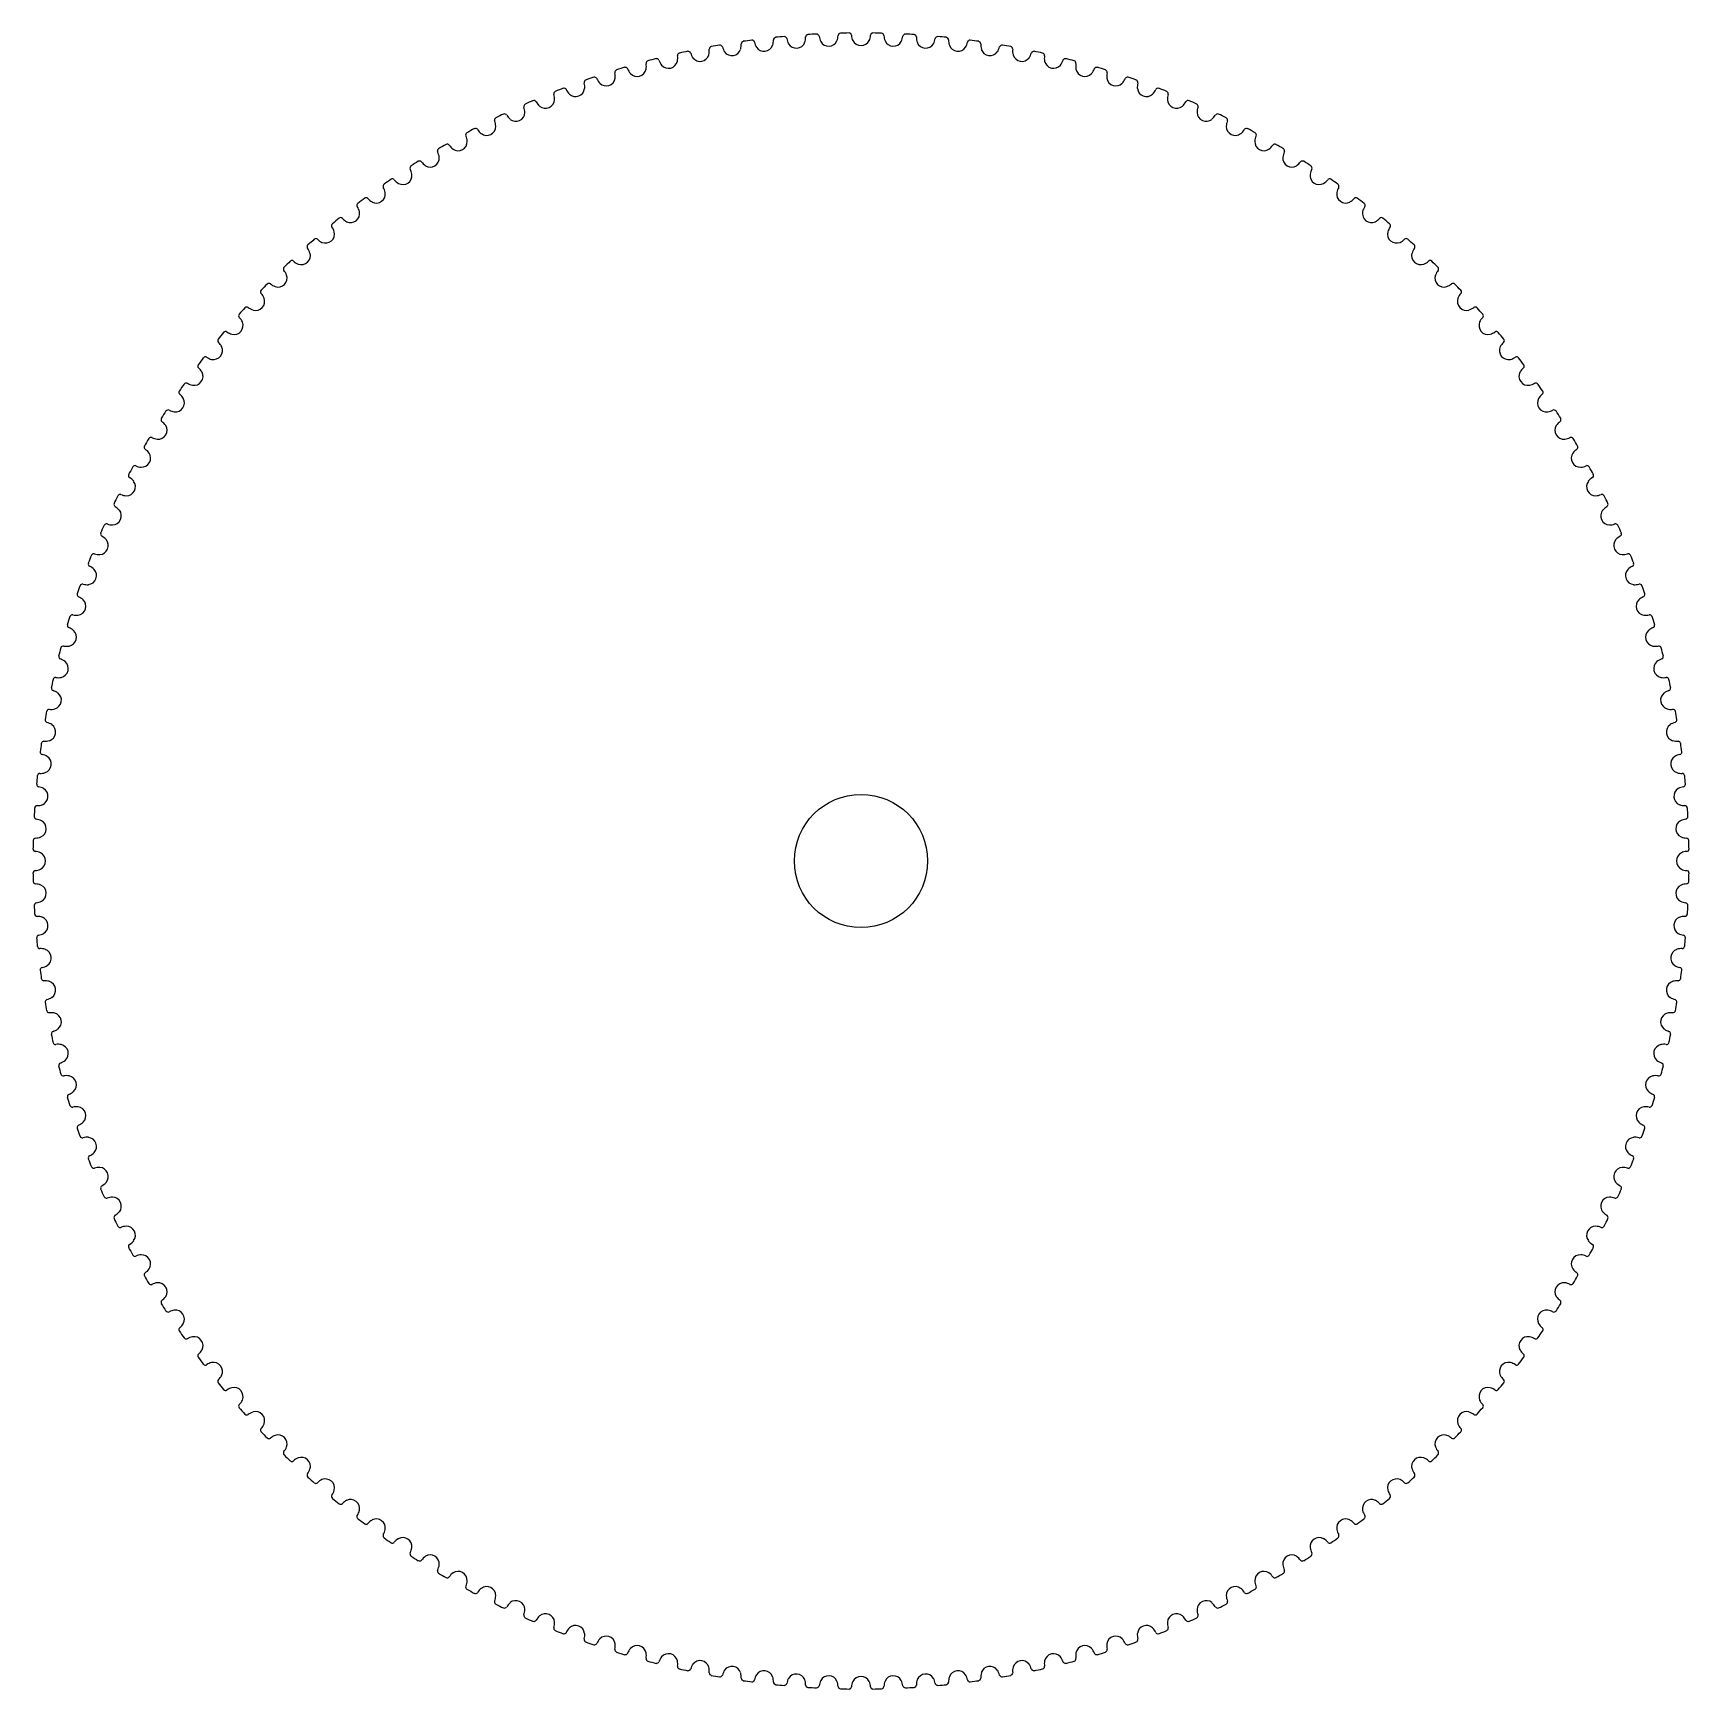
# Model space of a CAD drawing. Header units: millimetres. Extents: x 0 to 102, y 0 to 102.
import ezdxf

# ---------------------------------------------------------------- set-up
doc = ezdxf.new("R2010")
doc.units = ezdxf.units.MM

msp = doc.modelspace()

# ---------------------------------------------------------------- linework, layer by layer
msp.add_circle((50.93, 50.93), 4.08)
for centre, radius, start, end in [((50.93, 50.94), 50.68, 95.3256, 95.9244), ((46.24, 101.24), 0.15, 11.9314, 94.5), ((46.54, 101.38), 1, -19.877, -0.5988), ((47.69, 101.36), 0.15, 94.5, 177.0686), ((50.93, 50.94), 50.68, 93.0756, 93.6744), ((48.22, 101.39), 0.15, 9.6814, 92.25), ((49.36, 101.54), 1, -172.6512, -153.373), ((48.53, 101.51), 1, -22.127, -2.8488), ((49.68, 101.45), 0.15, 92.25, 174.8186), ((50.93, 50.94), 50.68, 90.8256, 91.4244), ((50.2, 101.46), 0.15, 7.4314, 90), ((51.34, 101.56), 1, -174.9012, -155.623), ((50.52, 101.56), 1, -24.377, -5.0988), ((51.66, 101.46), 0.15, 90, 172.5686), ((50.93, 50.94), 50.68, 88.5756, 89.1744), ((52.18, 101.45), 0.15, 5.1814, 87.75), ((53.33, 101.51), 1, -177.1512, -157.873), ((52.5, 101.54), 1, -26.627, -7.3488), ((53.64, 101.39), 0.15, 87.75, 170.3186), ((50.93, 50.94), 50.68, 86.3256, 86.9244), ((54.17, 101.36), 0.15, 2.9314, 85.5), ((55.32, 101.38), 1, -179.4012, -160.123), ((55.62, 101.24), 0.15, 85.5, 168.0686), ((50.93, 50.94), 50.68, 84.0756, 84.6744), ((39.84, 100.23), 0.15, 103.5, -173.9314), ((50.93, 50.94), 50.68, 102.0756, 102.6744), ((40.36, 100.34), 0.15, 18.6814, 101.25), ((41.46, 100.67), 1, -163.6512, -144.373), ((40.64, 100.51), 1, -13.127, 6.1512), ((41.79, 100.63), 0.15, 101.25, -176.1814), ((50.93, 50.94), 50.68, 99.8256, 100.4244), ((42.3, 100.72), 0.15, 16.4314, 99), ((43.42, 101.01), 1, -165.9012, -146.623), ((43.03, 100.78), 0.555, -144.4349, -81), ((43.03, 100.78), 0.555, -81, -17.5651), ((42.6, 100.88), 1, -15.377, 3.9012), ((43.75, 100.95), 0.15, 99, -178.4314), ((50.93, 50.94), 50.68, 97.5756, 98.1744), ((44.27, 101.02), 0.15, 14.1814, 96.75), ((45.39, 101.26), 1, -168.1512, -148.873), ((45, 101.05), 0.555, -146.6849, -83.25), ((45, 101.05), 0.555, -83.25, -19.8151), ((44.57, 101.17), 1, -17.627, 1.6512), ((45.72, 101.19), 0.15, 96.75, 179.3186), ((47.37, 101.44), 1, -170.4012, -151.123), ((46.97, 101.24), 0.555, -148.9349, -85.5), ((46.97, 101.24), 0.555, -85.5, -22.0651), ((48.95, 101.36), 0.555, -151.1849, -87.75), ((48.95, 101.36), 0.555, -87.75, -24.3151), ((50.93, 101.4), 0.555, -153.4349, -90), ((50.93, 101.4), 0.555, -90, -26.5651), ((52.91, 101.36), 0.555, -155.6849, -92.25), ((52.91, 101.36), 0.555, -92.25, -28.8151), ((54.89, 101.24), 0.555, -157.9349, -94.5), ((54.89, 101.24), 0.555, -94.5, -31.0651), ((54.49, 101.44), 1, -28.877, -9.5988), ((56.14, 101.19), 0.15, 0.6814, 83.25), ((57.29, 101.17), 1, 178.3488, -162.373), ((56.86, 101.05), 0.555, -160.1849, -96.75), ((56.86, 101.05), 0.555, -96.75, -33.3151), ((56.47, 101.26), 1, -31.127, -11.8488), ((57.59, 101.02), 0.15, 83.25, 165.8186), ((50.93, 50.94), 50.68, 81.8256, 82.4244), ((58.11, 100.95), 0.15, -1.5686, 81), ((59.26, 100.88), 1, 176.0988, -164.623), ((58.82, 100.78), 0.555, -162.4349, -99), ((58.82, 100.78), 0.555, -99, -35.5651), ((58.44, 101.01), 1, -33.377, -14.0988), ((59.56, 100.72), 0.15, 81, 163.5686), ((50.93, 50.94), 50.68, 79.5756, 80.1744), ((60.07, 100.63), 0.15, -3.8186, 78.75), ((61.21, 100.51), 1, 173.8488, -166.873), ((60.4, 100.67), 1, -35.627, -16.3488), ((61.5, 100.34), 0.15, 78.75, 161.3186), ((50.93, 50.94), 50.68, 77.3256, 77.9244), ((62.01, 100.23), 0.15, -6.0686, 76.5), ((36.01, 99.21), 0.15, 108, -169.4314), ((50.93, 50.94), 50.68, 106.5756, 107.1744), ((36.51, 99.36), 0.15, 23.1814, 105.75), ((37.58, 99.78), 1, -159.1512, -139.873), ((37.23, 99.51), 0.555, -74.25, -10.8151), ((37.92, 99.76), 0.15, 105.75, -171.6814), ((36.79, 99.55), 1, -8.627, 10.6512), ((50.93, 50.94), 50.68, 104.3256, 104.9244), ((38.42, 99.89), 0.15, 20.9314, 103.5), ((39.51, 100.26), 1, -161.4012, -142.123), ((39.15, 100.01), 0.555, -139.9349, -76.5), ((39.15, 100.01), 0.555, -76.5, -13.0651), ((38.71, 100.07), 1, -10.877, 8.4012), ((41.08, 100.43), 0.555, -142.1849, -78.75), ((41.08, 100.43), 0.555, -78.75, -15.3151), ((60.78, 100.43), 0.555, -164.6849, -101.25), ((60.78, 100.43), 0.555, -101.25, -37.8151), ((63.15, 100.07), 1, 171.5988, -169.123), ((62.71, 100.01), 0.555, -166.9349, -103.5), ((62.71, 100.01), 0.555, -103.5, -40.0651), ((62.35, 100.26), 1, -37.877, -18.5988), ((63.43, 99.89), 0.15, 76.5, 159.0686), ((50.93, 50.94), 50.68, 75.0756, 75.6744), ((63.94, 99.76), 0.15, -8.3186, 74.25), ((65.07, 99.55), 1, 169.3488, -171.373), ((64.63, 99.51), 0.555, -169.1849, -105.75), ((64.28, 99.78), 1, -40.127, -20.8488), ((65.35, 99.36), 0.15, 74.25, 156.8186), ((50.93, 50.94), 50.68, 72.8256, 73.4244), ((65.85, 99.21), 0.15, -10.5686, 72), ((34.13, 98.59), 0.15, 110.25, -167.1814), ((33.02, 98.29), 1, -4.127, 15.1512), ((50.93, 50.94), 50.68, 108.8256, 109.4244), ((34.62, 98.76), 0.15, 25.4314, 108), ((35.68, 99.21), 1, -156.9012, -137.623), ((35.33, 98.93), 0.555, -135.4349, -72), ((35.33, 98.93), 0.555, -72, -8.5651), ((34.89, 98.96), 1, -6.377, 12.9012), ((37.23, 99.51), 0.555, -137.6849, -74.25), ((64.63, 99.51), 0.555, -105.75, -42.3151), ((66.97, 98.96), 1, 167.0988, -173.623), ((66.53, 98.93), 0.555, -171.4349, -108), ((66.53, 98.93), 0.555, -108, -44.5651), ((66.18, 99.21), 1, -42.377, -23.0988), ((67.24, 98.76), 0.15, 72, 154.5686), ((50.93, 50.94), 50.68, 70.5756, 71.1744), ((67.73, 98.59), 0.15, -12.8186, 69.75), ((68.84, 98.29), 1, 164.8488, -175.873), ((50.93, 50.94), 50.68, 113.3256, 113.9244), ((30.92, 97.33), 0.15, 29.9314, 112.5), ((31.94, 97.87), 1, -152.4012, -133.123), ((31.62, 97.56), 0.555, -67.5, -4.0651), ((32.27, 97.89), 0.15, 112.5, -164.9314), ((31.17, 97.55), 1, -1.877, 17.4012), ((50.93, 50.94), 50.68, 111.0756, 111.6744), ((32.76, 98.08), 0.15, 27.6814, 110.25), ((33.79, 98.58), 1, -154.6512, -135.373), ((33.46, 98.28), 0.555, -133.1849, -69.75), ((33.46, 98.28), 0.555, -69.75, -6.3151), ((68.4, 98.28), 0.555, -173.6849, -110.25), ((68.4, 98.28), 0.555, -110.25, -46.8151), ((68.07, 98.58), 1, -44.627, -25.3488), ((69.1, 98.08), 0.15, 69.75, 152.3186), ((50.93, 50.94), 50.68, 68.3256, 68.9244), ((69.59, 97.89), 0.15, -15.0686, 67.5), ((70.69, 97.55), 1, 162.5988, -178.123), ((70.24, 97.56), 0.555, -175.9349, -112.5), ((69.92, 97.87), 1, -46.877, -27.5988), ((70.94, 97.33), 0.15, 67.5, 150.0686), ((50.93, 50.94), 50.68, 66.0756, 66.6744), ((28.64, 96.28), 0.15, 117, -160.4314), ((50.93, 50.94), 50.68, 115.5756, 116.1744), ((29.11, 96.51), 0.15, 32.1814, 114.75), ((30.11, 97.09), 1, -150.1512, -130.873), ((29.8, 96.76), 0.555, -128.6849, -65.25), ((29.8, 96.76), 0.555, -65.25, -1.8151), ((30.44, 97.12), 0.15, 114.75, -162.6814), ((29.35, 96.74), 1, 0.373, 19.6512), ((31.62, 97.56), 0.555, -130.9349, -67.5), ((70.24, 97.56), 0.555, -112.5, -49.0651), ((71.42, 97.12), 0.15, -17.3186, 65.25), ((72.5, 96.74), 1, 160.3488, 179.627), ((72.06, 96.76), 0.555, -178.1849, -114.75), ((72.06, 96.76), 0.555, -114.75, -51.3151), ((71.75, 97.09), 1, -49.127, -29.8488), ((72.75, 96.51), 0.15, 65.25, 147.8186), ((50.93, 50.94), 50.68, 63.8256, 64.4244), ((73.22, 96.28), 0.15, -19.5686, 63), ((26.88, 95.37), 0.15, 119.25, -158.1814), ((25.83, 94.91), 1, 4.873, 24.1512), ((50.93, 50.94), 50.68, 117.8256, 118.4244), ((27.34, 95.62), 0.15, 34.4314, 117), ((28.31, 96.23), 1, -147.9012, -128.623), ((28.02, 95.9), 0.555, -126.4349, -63), ((28.02, 95.9), 0.555, -63, 0.4349), ((27.57, 95.86), 1, 2.623, 21.9012), ((74.29, 95.86), 1, 158.0988, 177.377), ((73.84, 95.9), 0.555, 179.5651, -117), ((73.84, 95.9), 0.555, -117, -53.5651), ((73.55, 96.23), 1, -51.377, -32.0988), ((74.52, 95.62), 0.15, 63, 145.5686), ((50.93, 50.94), 50.68, 61.5756, 62.1744), ((76.03, 94.91), 1, 155.8488, 175.127), ((74.98, 95.37), 0.15, -21.8186, 60.75), ((25.15, 94.39), 0.15, 121.5, -155.9314), ((24.12, 93.89), 1, 7.123, 26.4012), ((50.93, 50.94), 50.68, 120.0756, 120.6744), ((25.6, 94.66), 0.15, 36.6814, 119.25), ((26.55, 95.31), 1, -145.6512, -126.373), ((26.27, 94.96), 0.555, -124.1849, -60.75), ((26.27, 94.96), 0.555, -60.75, 2.6849), ((75.59, 94.96), 0.555, 177.3151, -119.25), ((75.59, 94.96), 0.555, -119.25, -55.8151), ((75.31, 95.31), 1, -53.627, -34.3488), ((76.26, 94.66), 0.15, 60.75, 143.3186), ((50.93, 50.94), 50.68, 59.3256, 59.9244), ((77.74, 93.89), 1, 153.5988, 172.877), ((76.71, 94.39), 0.15, -24.0686, 58.5), ((23.47, 93.35), 0.15, 123.75, -153.6814), ((22.45, 92.8), 1, 9.373, 28.6512), ((50.93, 50.94), 50.68, 122.3256, 122.9244), ((23.91, 93.63), 0.15, 38.9314, 121.5), ((24.83, 94.32), 1, -143.4012, -124.123), ((24.56, 93.96), 0.555, -121.9349, -58.5), ((24.56, 93.96), 0.555, -58.5, 4.9349), ((77.3, 93.96), 0.555, 175.0651, -121.5), ((77.3, 93.96), 0.555, -121.5, -58.0651), ((77.03, 94.32), 1, -55.877, -36.5988), ((77.95, 93.63), 0.15, 58.5, 141.0686), ((50.93, 50.94), 50.68, 57.0756, 57.6744), ((79.41, 92.8), 1, 151.3488, 170.627), ((78.39, 93.35), 0.15, -26.3186, 56.25), ((21.82, 92.24), 0.15, 126, -151.4314), ((50.93, 50.93), 50.68, 124.5756, 125.1744), ((22.25, 92.54), 0.15, 41.1814, 123.75), ((23.14, 93.26), 1, -141.1512, -121.873), ((22.89, 92.89), 0.555, -119.6849, -56.25), ((22.89, 92.89), 0.555, -56.25, 7.1849), ((78.97, 92.89), 0.555, 172.8151, -123.75), ((78.97, 92.89), 0.555, -123.75, -60.3151), ((78.72, 93.26), 1, -58.127, -38.8488), ((79.61, 92.54), 0.15, 56.25, 138.8186), ((50.93, 50.93), 50.68, 54.8256, 55.4244), ((80.04, 92.24), 0.15, -28.5686, 54), ((50.93, 50.93), 50.68, 126.8256, 127.4244), ((20.64, 91.38), 0.15, 43.4314, 126), ((21.5, 92.14), 1, -138.9012, -119.623), ((21.26, 91.76), 0.555, -117.4349, -54), ((21.26, 91.76), 0.555, -54, 9.4349), ((20.83, 91.65), 1, 11.623, 30.9012), ((80.6, 91.76), 0.555, 170.5651, -126), ((81.03, 91.65), 1, 149.0988, 168.377), ((80.6, 91.76), 0.555, -126, -62.5651), ((80.36, 92.14), 1, -60.377, -41.0988), ((81.22, 91.38), 0.15, 54, 136.5686), ((50.93, 50.93), 50.68, 52.5756, 53.1744), ((50.93, 50.93), 50.68, 129.0756, 129.6744), ((19.08, 90.16), 0.15, 45.6814, 128.25), ((19.91, 90.95), 1, -136.6512, -117.373), ((19.68, 90.56), 0.555, -51.75, 11.6849), ((20.22, 91.06), 0.15, 128.25, -149.1814), ((19.26, 90.44), 1, 13.873, 33.1512), ((82.18, 90.56), 0.555, 168.3151, -128.25), ((82.6, 90.44), 1, 146.8488, 166.127), ((81.64, 91.06), 0.15, -30.8186, 51.75), ((81.95, 90.95), 1, -62.627, -43.3488), ((82.78, 90.16), 0.15, 51.75, 134.3186), ((50.93, 50.93), 50.68, 50.3256, 50.9244), ((18.15, 89.31), 0.555, -49.5, 13.9349), ((18.67, 89.82), 0.15, 130.5, -146.9314), ((17.73, 89.16), 1, 16.123, 35.4012), ((19.68, 90.56), 0.555, -115.1849, -51.75), ((82.18, 90.56), 0.555, -128.25, -64.8151), ((83.71, 89.31), 0.555, 166.0651, -130.5), ((84.13, 89.16), 1, 144.5988, 163.877), ((83.19, 89.82), 0.15, -33.0686, 49.5), ((17.17, 88.53), 0.15, 132.75, -144.6814), ((16.25, 87.83), 1, 18.373, 37.6512), ((50.93, 50.93), 50.68, 131.3256, 131.9244), ((17.56, 88.88), 0.15, 47.9314, 130.5), ((18.36, 89.7), 1, -134.4012, -115.123), ((18.15, 89.31), 0.555, -112.9349, -49.5), ((83.71, 89.31), 0.555, -130.5, -67.0651), ((83.5, 89.7), 1, -64.877, -45.5988), ((84.3, 88.88), 0.15, 49.5, 132.0686), ((50.93, 50.93), 50.68, 48.0756, 48.6744), ((85.61, 87.83), 1, 142.3488, 161.627), ((84.69, 88.53), 0.15, -35.3186, 47.25), ((15.72, 87.17), 0.15, 135, -142.4314), ((50.93, 50.93), 50.68, 133.5756, 134.1744), ((16.1, 87.54), 0.15, 50.1814, 132.75), ((16.86, 88.39), 1, -132.1512, -112.873), ((16.67, 87.99), 0.555, -110.6849, -47.25), ((16.67, 87.99), 0.555, -47.25, 16.1849), ((85.19, 87.99), 0.555, 163.8151, -132.75), ((85.19, 87.99), 0.555, -132.75, -69.3151), ((85, 88.39), 1, -67.127, -47.8488), ((85.76, 87.54), 0.15, 47.25, 129.8186), ((50.93, 50.93), 50.68, 45.8256, 46.4244), ((86.14, 87.17), 0.15, -37.5686, 45), ((50.92, 50.93), 50.68, 135.8256, 136.4244), ((14.69, 86.14), 0.15, 52.4314, 135), ((15.42, 87.03), 1, -129.9012, -110.623), ((15.24, 86.62), 0.555, -108.4349, -45), ((14.83, 86.44), 1, 20.623, 39.9012), ((15.24, 86.62), 0.555, -45, 18.4349), ((86.62, 86.62), 0.555, 161.5651, -135), ((87.03, 86.44), 1, 140.0988, 159.377), ((86.62, 86.62), 0.555, -135, -71.5651), ((86.44, 87.03), 1, -69.377, -50.0988), ((87.17, 86.14), 0.15, 45, 127.5686), ((50.93, 50.93), 50.68, 43.5756, 44.1744), ((14.32, 85.76), 0.15, 137.25, -140.1814), ((13.47, 85), 1, 22.873, 42.1512), ((13.87, 85.19), 0.555, -42.75, 20.6849), ((87.99, 85.19), 0.555, 159.3151, -137.25), ((88.39, 85), 1, 137.8488, 157.127), ((87.54, 85.76), 0.15, -39.8186, 42.75), ((12.98, 84.3), 0.15, 139.5, -137.9314), ((50.92, 50.93), 50.68, 138.0756, 138.6744), ((12.16, 83.5), 1, 25.123, 44.4012), ((13.33, 84.69), 0.15, 54.6814, 137.25), ((14.03, 85.61), 1, -127.6512, -108.373), ((13.87, 85.19), 0.555, -106.1849, -42.75), ((87.99, 85.19), 0.555, -137.25, -73.8151), ((87.83, 85.61), 1, -71.627, -52.3488), ((88.53, 84.69), 0.15, 42.75, 125.3186), ((50.93, 50.93), 50.68, 41.3256, 41.9244), ((89.7, 83.5), 1, 135.5988, 154.877), ((88.88, 84.3), 0.15, -42.0686, 40.5), ((50.92, 50.93), 50.68, 140.3256, 140.9244), ((12.03, 83.19), 0.15, 56.9314, 139.5), ((12.7, 84.13), 1, -125.4012, -106.123), ((12.55, 83.71), 0.555, -103.9349, -40.5), ((12.55, 83.71), 0.555, -40.5, 22.9349), ((89.31, 83.71), 0.555, 157.0651, -139.5), ((89.31, 83.71), 0.555, -139.5, -76.0651), ((89.16, 84.13), 1, -73.877, -54.5988), ((89.82, 83.19), 0.15, 40.5, 123.0686), ((50.93, 50.93), 50.68, 39.0756, 39.6744), ((11.7, 82.78), 0.15, 141.75, -135.6814), ((10.91, 81.95), 1, 27.373, 46.6512), ((11.29, 82.18), 0.555, -38.25, 25.1849), ((90.56, 82.18), 0.555, 154.8151, -141.75), ((90.95, 81.95), 1, 133.3488, 152.627), ((90.16, 82.78), 0.15, -44.3186, 38.25), ((10.48, 81.22), 0.15, 144, -133.4314), ((50.92, 50.93), 50.68, 142.5756, 143.1744), ((9.72, 80.36), 1, 29.623, 48.9012), ((10.8, 81.64), 0.15, 59.1814, 141.75), ((11.42, 82.6), 1, -123.1512, -103.873), ((11.29, 82.18), 0.555, -101.6849, -38.25), ((90.56, 82.18), 0.555, -141.75, -78.3151), ((90.44, 82.6), 1, -76.127, -56.8488), ((91.06, 81.64), 0.15, 38.25, 120.8186), ((50.93, 50.93), 50.68, 36.8256, 37.4244), ((92.14, 80.36), 1, 131.0988, 150.377), ((91.38, 81.22), 0.15, -46.5686, 36), ((50.92, 50.93), 50.68, 144.8256, 145.4244), ((9.62, 80.04), 0.15, 61.4314, 144), ((10.21, 81.03), 1, -120.9012, -101.623), ((10.1, 80.6), 0.555, -99.4349, -36), ((10.1, 80.6), 0.555, -36, 27.4349), ((91.76, 80.6), 0.555, 152.5651, -144), ((91.76, 80.6), 0.555, -144, -80.5651), ((91.65, 81.03), 1, -78.377, -59.0988), ((92.24, 80.04), 0.15, 36, 118.5686), ((50.93, 50.93), 50.68, 34.5756, 35.1744), ((9.32, 79.61), 0.15, 146.25, -131.1814), ((8.6, 78.72), 1, 31.873, 51.1512), ((8.96, 78.97), 0.555, -33.75, 29.6849), ((92.89, 78.97), 0.555, 150.3151, -146.25), ((93.26, 78.72), 1, 128.8488, 148.127), ((92.54, 79.61), 0.15, -48.8186, 33.75), ((50.92, 50.93), 50.68, 147.0756, 147.6744), ((8.51, 78.39), 0.15, 63.6814, 146.25), ((9.06, 79.41), 1, -118.6512, -99.373), ((8.96, 78.97), 0.555, -97.1849, -33.75), ((92.89, 78.97), 0.555, -146.25, -82.8151), ((92.8, 79.41), 1, -80.627, -61.3488), ((93.35, 78.39), 0.15, 33.75, 116.3186), ((50.94, 50.93), 50.68, 32.3256, 32.9244), ((8.23, 77.95), 0.15, 148.5, -128.9314), ((7.54, 77.03), 1, 34.123, 53.4012), ((7.9, 77.3), 0.555, -31.5, 31.9349), ((93.96, 77.3), 0.555, 148.0651, -148.5), ((94.32, 77.03), 1, 126.5988, 145.877), ((93.63, 77.95), 0.15, -51.0686, 31.5), ((7.2, 76.26), 0.15, 150.75, -126.6814), ((50.92, 50.93), 50.68, 149.3256, 149.9244), ((6.55, 75.31), 1, 36.373, 55.6512), ((7.47, 76.71), 0.15, 65.9314, 148.5), ((7.97, 77.74), 1, -116.4012, -97.123), ((7.9, 77.3), 0.555, -94.9349, -31.5), ((93.96, 77.3), 0.555, -148.5, -85.0651), ((93.89, 77.74), 1, -82.877, -63.5988), ((94.39, 76.71), 0.15, 31.5, 114.0686), ((95.31, 75.31), 1, 124.3488, 143.627), ((50.94, 50.93), 50.68, 30.0756, 30.6744), ((94.66, 76.26), 0.15, -53.3186, 29.25), ((50.92, 50.93), 50.68, 151.5756, 152.1744), ((6.49, 74.98), 0.15, 68.1814, 150.75), ((6.95, 76.03), 1, -114.1512, -94.873), ((6.89, 75.59), 0.555, -92.6849, -29.25), ((6.89, 75.59), 0.555, -29.25, 34.1849), ((94.96, 75.59), 0.555, 145.8151, -150.75), ((94.96, 75.59), 0.555, -150.75, -87.3151), ((94.91, 76.03), 1, -85.127, -65.8488), ((95.37, 74.98), 0.15, 29.25, 111.8186), ((50.94, 50.93), 50.68, 27.8256, 28.4244), ((6.24, 74.52), 0.15, 153, -124.4314), ((5.63, 73.55), 1, 38.623, 57.9012), ((5.96, 73.84), 0.555, -27, 36.4349), ((95.9, 73.84), 0.555, 143.5651, -153), ((96.23, 73.55), 1, 122.0988, 141.377), ((95.62, 74.52), 0.15, -55.5686, 27), ((50.92, 50.93), 50.68, 153.8256, 154.4244), ((5.58, 73.22), 0.15, 70.4314, 153), ((6, 74.29), 1, -111.9012, -92.623), ((5.96, 73.84), 0.555, -90.4349, -27), ((95.9, 73.84), 0.555, -153, -89.5651), ((95.86, 74.29), 1, -87.377, -68.0988), ((96.28, 73.22), 0.15, 27, 109.5686), ((50.94, 50.93), 50.68, 25.5756, 26.1744), ((5.35, 72.75), 0.15, 155.25, -122.1814), ((4.77, 71.75), 1, 40.873, 60.1512), ((5.1, 72.06), 0.555, -24.75, 38.6849), ((96.76, 72.06), 0.555, 141.3151, -155.25), ((97.09, 71.75), 1, 119.8488, 139.127), ((96.51, 72.75), 0.15, -57.8186, 24.75), ((4.53, 70.94), 0.15, 157.5, -119.9314), ((50.92, 50.93), 50.68, 156.0756, 156.6744), ((4.74, 71.42), 0.15, 72.6814, 155.25), ((5.12, 72.5), 1, -109.6512, -90.373), ((5.1, 72.06), 0.555, -88.1849, -24.75), ((96.76, 72.06), 0.555, -155.25, -91.8151), ((96.74, 72.5), 1, -89.627, -70.3488), ((97.12, 71.42), 0.15, 24.75, 107.3186), ((50.94, 50.93), 50.68, 23.3256, 23.9244), ((97.33, 70.94), 0.15, -60.0686, 22.5), ((4.3, 70.24), 0.555, -85.9349, -22.5), ((3.99, 69.92), 1, 43.123, 62.4012), ((4.3, 70.24), 0.555, -22.5, 40.9349), ((97.56, 70.24), 0.555, 139.0651, -157.5), ((97.56, 70.24), 0.555, -157.5, -94.0651), ((97.87, 69.92), 1, 117.5988, 136.877), ((3.78, 69.1), 0.15, 159.75, -117.6814), ((50.92, 50.93), 50.68, 158.3256, 158.9244), ((3.28, 68.07), 1, 45.373, 64.6512), ((3.97, 69.59), 0.15, 74.9314, 157.5), ((4.31, 70.69), 1, -107.4012, -88.123), ((97.55, 70.69), 1, -91.877, -72.5988), ((97.89, 69.59), 0.15, 22.5, 105.0686), ((98.58, 68.07), 1, 115.3488, 134.627), ((50.94, 50.93), 50.68, 21.0756, 21.6744), ((98.08, 69.1), 0.15, -62.3186, 20.25), ((3.58, 68.4), 0.555, -83.6849, -20.25), ((3.58, 68.4), 0.555, -20.25, 43.1849), ((98.28, 68.4), 0.555, 136.8151, -159.75), ((98.28, 68.4), 0.555, -159.75, -96.3151), ((3.1, 67.24), 0.15, 162, -115.4314), ((50.92, 50.93), 50.68, 160.5756, 161.1744), ((2.64, 66.18), 1, 47.623, 66.9012), ((3.27, 67.73), 0.15, 77.1814, 159.75), ((3.57, 68.84), 1, -105.1512, -85.873), ((2.93, 66.53), 0.555, -18, 45.4349), ((98.29, 68.84), 1, -94.127, -74.8488), ((98.93, 66.53), 0.555, 134.5651, -162), ((99.21, 66.18), 1, 113.0988, 132.377), ((98.59, 67.73), 0.15, 20.25, 102.8186), ((50.94, 50.93), 50.68, 18.8256, 19.4244), ((98.76, 67.24), 0.15, -64.5686, 18), ((50.92, 50.93), 50.68, 162.8256, 163.4244), ((2.65, 65.85), 0.15, 79.4314, 162), ((2.9, 66.97), 1, -102.9012, -83.623), ((2.93, 66.53), 0.555, -81.4349, -18), ((98.93, 66.53), 0.555, -162, -98.5651), ((98.96, 66.97), 1, -96.377, -77.0988), ((99.21, 65.85), 0.15, 18, 100.5686), ((50.94, 50.93), 50.68, 16.5756, 17.1744), ((2.5, 65.35), 0.15, 164.25, -113.1814), ((2.08, 64.28), 1, 49.873, 69.1512), ((2.35, 64.63), 0.555, -15.75, 47.6849), ((99.51, 64.63), 0.555, 132.3151, -164.25), ((99.78, 64.28), 1, 110.8488, 130.127), ((99.36, 65.35), 0.15, -66.8186, 15.75), ((50.92, 50.93), 50.68, 165.0756, 165.6744), ((2.1, 63.94), 0.15, 81.6814, 164.25), ((2.31, 65.07), 1, -100.6512, -81.373), ((2.35, 64.63), 0.555, -79.1849, -15.75), ((99.51, 64.63), 0.555, -164.25, -100.8151), ((99.55, 65.07), 1, -98.627, -79.3488), ((99.76, 63.94), 0.15, 15.75, 98.3186), ((50.94, 50.93), 50.68, 14.3256, 14.9244), ((1.97, 63.43), 0.15, 166.5, -110.9314), ((1.6, 62.35), 1, 52.123, 71.4012), ((1.85, 62.71), 0.555, -13.5, 49.9349), ((100.01, 62.71), 0.555, 130.0651, -166.5), ((100.26, 62.35), 1, 108.5988, 127.877), ((99.89, 63.43), 0.15, -69.0686, 13.5), ((50.92, 50.93), 50.68, 167.3256, 167.9244), ((1.63, 62.01), 0.15, 83.9314, 166.5), ((1.79, 63.15), 1, -98.4012, -79.123), ((1.85, 62.71), 0.555, -76.9349, -13.5), ((100.01, 62.71), 0.555, -166.5, -103.0651), ((100.07, 63.15), 1, -100.877, -81.5988), ((100.23, 62.01), 0.15, 13.5, 96.0686), ((50.94, 50.93), 50.68, 12.0756, 12.6744), ((1.52, 61.5), 0.15, 168.75, -108.6814), ((1.19, 60.4), 1, 54.373, 73.6512), ((1.43, 60.78), 0.555, -11.25, 52.1849), ((100.43, 60.78), 0.555, 127.8151, -168.75), ((100.67, 60.4), 1, 106.3488, 125.627), ((100.34, 61.5), 0.15, -71.3186, 11.25), ((50.92, 50.93), 50.68, 169.5756, 170.1744), ((1.23, 60.07), 0.15, 86.1814, 168.75), ((1.35, 61.21), 1, -96.1512, -76.873), ((1.43, 60.78), 0.555, -74.6849, -11.25), ((100.43, 60.78), 0.555, -168.75, -105.3151), ((100.51, 61.21), 1, -103.127, -83.8488), ((100.63, 60.07), 0.15, 11.25, 93.8186), ((50.94, 50.93), 50.68, 9.8256, 10.4244), ((1.14, 59.56), 0.15, 171, -106.4314), ((0.85, 58.44), 1, 56.623, 75.9012), ((1.08, 58.82), 0.555, -9, 54.4349), ((100.78, 58.82), 0.555, 125.5651, -171), ((101.01, 58.44), 1, 104.0988, 123.377), ((100.72, 59.56), 0.15, -73.5686, 9), ((50.92, 50.93), 50.68, 171.8256, 172.4244), ((0.91, 58.11), 0.15, 88.4314, 171), ((0.98, 59.26), 1, -93.9012, -74.623), ((1.08, 58.82), 0.555, -72.4349, -9), ((100.78, 58.82), 0.555, -171, -107.5651), ((100.88, 59.26), 1, -105.377, -86.0988), ((100.95, 58.11), 0.15, 9, 91.5686), ((50.94, 50.93), 50.68, 7.5756, 8.1744), ((0.84, 57.59), 0.15, 173.25, -104.1814), ((0.6, 56.47), 1, 58.873, 78.1512), ((0.81, 56.86), 0.555, -70.1849, -6.75), ((0.81, 56.86), 0.555, -6.75, 56.6849), ((101.05, 56.86), 0.555, 123.3151, -173.25), ((101.05, 56.86), 0.555, -173.25, -109.8151), ((101.26, 56.47), 1, 101.8488, 121.127), ((101.02, 57.59), 0.15, -75.8186, 6.75), ((50.92, 50.93), 50.68, 174.0756, 174.6744), ((0.67, 56.14), 0.15, 90.6814, 173.25), ((0.69, 57.29), 1, -91.6512, -72.373), ((101.17, 57.29), 1, -107.627, -88.3488), ((101.19, 56.14), 0.15, 6.75, 89.3186), ((50.94, 50.93), 50.68, 5.3256, 5.9244), ((0.62, 55.62), 0.15, 175.5, -101.9314), ((0.42, 54.49), 1, 61.123, 80.4012), ((0.61, 54.89), 0.555, -67.9349, -4.5), ((0.61, 54.89), 0.555, -4.5, 58.9349), ((101.24, 54.89), 0.555, 121.0651, -175.5), ((101.24, 54.89), 0.555, -175.5, -112.0651), ((101.44, 54.49), 1, 99.5988, 118.877), ((101.24, 55.62), 0.15, -78.0686, 4.5), ((50.92, 50.93), 50.68, 176.3256, 176.9244), ((0.5, 54.17), 0.15, 92.9314, 175.5), ((0.48, 55.32), 1, -89.4012, -70.123), ((101.38, 55.32), 1, -109.877, -90.5988), ((101.36, 54.17), 0.15, 4.5, 87.0686), ((50.94, 50.93), 50.68, 3.0756, 3.6744), ((0.47, 53.64), 0.15, 177.75, -99.6814), ((0.32, 52.5), 1, 63.373, 82.6512), ((0.5, 52.91), 0.555, -65.6849, -2.25), ((0.5, 52.91), 0.555, -2.25, 61.1849), ((101.36, 52.91), 0.555, 118.8151, -177.75), ((101.36, 52.91), 0.555, -177.75, -114.3151), ((101.54, 52.5), 1, 97.3488, 116.627), ((101.39, 53.64), 0.15, -80.3186, 2.25), ((50.92, 50.93), 50.68, 178.5756, 179.1744), ((0.41, 52.18), 0.15, 95.1814, 177.75), ((0.35, 53.33), 1, -87.1512, -67.873), ((101.51, 53.33), 1, -112.127, -92.8488), ((101.45, 52.18), 0.15, 2.25, 84.8186), ((50.94, 50.93), 50.68, 0.8256, 1.4244), ((0.4, 51.66), 0.15, 180, -97.4314), ((0.29, 50.52), 1, 65.623, 84.9012), ((0.46, 50.93), 0.555, 0, 63.4349), ((0.46, 50.93), 0.555, -63.4349, 0), ((101.4, 50.93), 0.555, 116.5651, -180), ((101.4, 50.93), 0.555, 180, -116.5651), ((101.56, 50.52), 1, 95.0988, 114.377), ((101.46, 51.66), 0.15, -82.5686, 0), ((0.4, 50.2), 0.15, 97.4314, 180), ((50.92, 50.93), 50.68, -179.1744, -178.5756), ((0.41, 49.68), 0.15, -177.75, -95.1814), ((0.29, 51.34), 1, -84.9012, -65.623), ((101.56, 51.34), 1, -114.377, -95.0988), ((101.45, 49.68), 0.15, -84.8186, -2.25), ((101.46, 50.2), 0.15, 0, 82.5686), ((50.94, 50.93), 50.68, -1.4244, -0.8256), ((0.35, 48.53), 1, 67.873, 87.1512), ((0.5, 48.95), 0.555, 2.25, 65.6849), ((0.5, 48.95), 0.555, -61.1849, 2.25), ((101.36, 48.95), 0.555, 114.3151, 177.75), ((101.36, 48.95), 0.555, 177.75, -118.8151), ((101.51, 48.53), 1, 92.8488, 112.127), ((0.47, 48.22), 0.15, 99.6814, -177.75), ((50.92, 50.93), 50.68, -176.9244, -176.3256), ((0.5, 47.69), 0.15, -175.5, -92.9314), ((0.32, 49.36), 1, -82.6512, -63.373), ((101.54, 49.36), 1, -116.627, -97.3488), ((101.36, 47.69), 0.15, -87.0686, -4.5), ((101.39, 48.22), 0.15, -2.25, 80.3186), ((50.94, 50.93), 50.68, -3.6744, -3.0756), ((0.48, 46.54), 1, 70.123, 89.4012), ((0.61, 46.97), 0.555, 4.5, 67.9349), ((0.61, 46.97), 0.555, -58.9349, 4.5), ((101.24, 46.97), 0.555, 112.0651, 175.5), ((101.24, 46.97), 0.555, 175.5, -121.0651), ((101.38, 46.54), 1, 90.5988, 109.877), ((0.62, 46.24), 0.15, 101.9314, -175.5), ((50.92, 50.93), 50.68, -174.6744, -174.0756), ((0.67, 45.72), 0.15, -173.25, -90.6814), ((0.42, 47.37), 1, -80.4012, -61.123), ((101.44, 47.37), 1, -118.877, -99.5988), ((101.19, 45.72), 0.15, -89.3186, -6.75), ((101.24, 46.24), 0.15, -4.5, 78.0686), ((50.94, 50.93), 50.68, -5.9244, -5.3256), ((0.69, 44.57), 1, 72.373, 91.6512), ((0.81, 45), 0.555, 6.75, 70.1849), ((0.81, 45), 0.555, -56.6849, 6.75), ((101.05, 45), 0.555, 109.8151, 173.25), ((101.05, 45), 0.555, 173.25, -123.3151), ((101.17, 44.57), 1, 88.3488, 107.627), ((0.84, 44.27), 0.15, 104.1814, -173.25), ((50.92, 50.93), 50.68, -172.4244, -171.8256), ((0.91, 43.75), 0.15, -171, -88.4314), ((0.6, 45.39), 1, -78.1512, -58.873), ((0.98, 42.6), 1, 74.623, 93.9012), ((100.88, 42.6), 1, 86.0988, 105.377), ((101.26, 45.39), 1, -121.127, -101.8488), ((100.95, 43.75), 0.15, -91.5686, -9), ((101.02, 44.27), 0.15, -6.75, 75.8186), ((50.94, 50.93), 50.68, -8.1744, -7.5756), ((0.85, 43.42), 1, -75.9012, -56.623), ((1.08, 43.03), 0.555, 9, 72.4349), ((1.08, 43.03), 0.555, -54.4349, 9), ((100.78, 43.03), 0.555, 171, -125.5651), ((100.78, 43.03), 0.555, 107.5651, 171), ((101.01, 43.42), 1, -123.377, -104.0988), ((1.14, 42.3), 0.15, 106.4314, -171), ((50.92, 50.93), 50.68, -170.1744, -169.5756), ((1.23, 41.79), 0.15, -168.75, -86.1814), ((1.35, 40.64), 1, 76.873, 96.1512), ((1.43, 41.08), 0.555, 11.25, 74.6849), ((100.43, 41.08), 0.555, 105.3151, 168.75), ((100.51, 40.64), 1, 83.8488, 103.127), ((100.63, 41.79), 0.15, -93.8186, -11.25), ((100.72, 42.3), 0.15, -9, 73.5686), ((50.94, 50.93), 50.68, -10.4244, -9.8256), ((1.19, 41.46), 1, -73.6512, -54.373), ((1.43, 41.08), 0.555, -52.1849, 11.25), ((100.43, 41.08), 0.555, 168.75, -127.8151), ((100.67, 41.46), 1, -125.627, -106.3488), ((1.52, 40.36), 0.15, 108.6814, -168.75), ((50.92, 50.93), 50.68, -167.9244, -167.3256), ((1.63, 39.84), 0.15, -166.5, -83.9314), ((1.79, 38.71), 1, 79.123, 98.4012), ((1.85, 39.15), 0.555, 13.5, 76.9349), ((100.01, 39.15), 0.555, 103.0651, 166.5), ((100.07, 38.71), 1, 81.5988, 100.877), ((100.23, 39.84), 0.15, -96.0686, -13.5), ((50.94, 50.93), 50.68, -12.6744, -12.0756), ((100.34, 40.36), 0.15, -11.25, 71.3186), ((1.97, 38.42), 0.15, 110.9314, -166.5), ((1.6, 39.51), 1, -71.4012, -52.123), ((1.85, 39.15), 0.555, -49.9349, 13.5), ((100.01, 39.15), 0.555, 166.5, -130.0651), ((100.26, 39.51), 1, -127.877, -108.5988), ((99.89, 38.42), 0.15, -13.5, 69.0686), ((50.92, 50.93), 50.68, -165.6744, -165.0756), ((2.1, 37.92), 0.15, -164.25, -81.6814), ((2.31, 36.79), 1, 81.373, 100.6512), ((2.35, 37.23), 0.555, 15.75, 79.1849), ((99.51, 37.23), 0.555, 100.8151, 164.25), ((99.55, 36.79), 1, 79.3488, 98.627), ((99.76, 37.92), 0.15, -98.3186, -15.75), ((50.94, 50.93), 50.68, -14.9244, -14.3256), ((2.5, 36.51), 0.15, 113.1814, -164.25), ((2.08, 37.58), 1, -69.1512, -49.873), ((2.35, 37.23), 0.555, -47.6849, 15.75), ((99.51, 37.23), 0.555, 164.25, -132.3151), ((99.78, 37.58), 1, -130.127, -110.8488), ((99.36, 36.51), 0.15, -15.75, 66.8186), ((50.92, 50.93), 50.68, -163.4244, -162.8256), ((2.65, 36.01), 0.15, -162, -79.4314), ((2.9, 34.89), 1, 83.623, 102.9012), ((2.93, 35.33), 0.555, 18, 81.4349), ((2.93, 35.33), 0.555, -45.4349, 18), ((98.93, 35.33), 0.555, 162, -134.5651), ((98.93, 35.33), 0.555, 98.5651, 162), ((98.96, 34.89), 1, 77.0988, 96.377), ((99.21, 36.01), 0.15, -100.5686, -18), ((50.94, 50.93), 50.68, -17.1744, -16.5756), ((3.1, 34.62), 0.15, 115.4314, -162), ((50.92, 50.93), 50.68, -161.1744, -160.5756), ((2.64, 35.68), 1, -66.9012, -47.623), ((99.21, 35.68), 1, -132.377, -113.0988), ((50.94, 50.93), 50.68, -19.4244, -18.8256), ((98.76, 34.62), 0.15, -18, 64.5686), ((3.27, 34.13), 0.15, -159.75, -77.1814), ((3.57, 33.02), 1, 85.873, 105.1512), ((3.58, 33.46), 0.555, 20.25, 83.6849), ((3.58, 33.46), 0.555, -43.1849, 20.25), ((98.28, 33.46), 0.555, 159.75, -136.8151), ((98.28, 33.46), 0.555, 96.3151, 159.75), ((98.29, 33.02), 1, 74.8488, 94.127), ((98.59, 34.13), 0.15, -102.8186, -20.25), ((3.78, 32.76), 0.15, 117.6814, -159.75), ((50.92, 50.93), 50.68, -158.9244, -158.3256), ((3.28, 33.79), 1, -64.6512, -45.373), ((98.58, 33.79), 1, -134.627, -115.3488), ((50.94, 50.93), 50.68, -21.6744, -21.0756), ((98.08, 32.76), 0.15, -20.25, 62.3186), ((3.97, 32.27), 0.15, -157.5, -74.9314), ((4.31, 31.17), 1, 88.123, 107.4012), ((4.3, 31.62), 0.555, 22.5, 85.9349), ((4.3, 31.62), 0.555, -40.9349, 22.5), ((97.56, 31.62), 0.555, 157.5, -139.0651), ((97.56, 31.62), 0.555, 94.0651, 157.5), ((97.55, 31.17), 1, 72.5988, 91.877), ((97.89, 32.27), 0.15, -105.0686, -22.5), ((4.53, 30.92), 0.15, 119.9314, -157.5), ((50.92, 50.93), 50.68, -156.6744, -156.0756), ((3.99, 31.94), 1, -62.4012, -43.123), ((97.87, 31.94), 1, -136.877, -117.5988), ((50.94, 50.93), 50.68, -23.9244, -23.3256), ((97.33, 30.92), 0.15, -22.5, 60.0686), ((4.74, 30.44), 0.15, -155.25, -72.6814), ((5.12, 29.35), 1, 90.373, 109.6512), ((5.1, 29.8), 0.555, 24.75, 88.1849), ((4.77, 30.11), 1, -60.1512, -40.873), ((5.1, 29.8), 0.555, -38.6849, 24.75), ((96.76, 29.8), 0.555, 155.25, -141.3151), ((96.76, 29.8), 0.555, 91.8151, 155.25), ((97.09, 30.11), 1, -139.127, -119.8488), ((96.74, 29.35), 1, 70.3488, 89.627), ((97.12, 30.44), 0.15, -107.3186, -24.75), ((5.35, 29.11), 0.15, 122.1814, -155.25), ((50.92, 50.93), 50.68, -154.4244, -153.8256), ((5.58, 28.64), 0.15, -153, -70.4314), ((6, 27.57), 1, 92.623, 111.9012), ((5.96, 28.02), 0.555, 27, 90.4349), ((95.9, 28.02), 0.555, 89.5651, 153), ((95.86, 27.57), 1, 68.0988, 87.377), ((96.28, 28.64), 0.15, -109.5686, -27), ((50.94, 50.93), 50.68, -26.1744, -25.5756), ((96.51, 29.11), 0.15, -24.75, 57.8186), ((6.24, 27.34), 0.15, 124.4314, -153), ((5.63, 28.31), 1, -57.9012, -38.623), ((5.96, 28.02), 0.555, -36.4349, 27), ((95.9, 28.02), 0.555, 153, -143.5651), ((96.23, 28.31), 1, -141.377, -122.0988), ((95.62, 27.34), 0.15, -27, 55.5686), ((50.92, 50.93), 50.68, -152.1744, -151.5756), ((6.49, 26.88), 0.15, -150.75, -68.1814), ((6.95, 25.83), 1, 94.873, 114.1512), ((6.89, 26.27), 0.555, 29.25, 92.6849), ((6.89, 26.27), 0.555, -34.1849, 29.25), ((94.96, 26.27), 0.555, 150.75, -145.8151), ((94.96, 26.27), 0.555, 87.3151, 150.75), ((94.91, 25.83), 1, 65.8488, 85.127), ((95.37, 26.88), 0.15, -111.8186, -29.25), ((50.94, 50.93), 50.68, -28.4244, -27.8256), ((7.2, 25.6), 0.15, 126.6814, -150.75), ((50.92, 50.93), 50.68, -149.9244, -149.3256), ((6.55, 26.55), 1, -55.6512, -36.373), ((95.31, 26.55), 1, -143.627, -124.3488), ((50.94, 50.93), 50.68, -30.6744, -30.0756), ((94.66, 25.6), 0.15, -29.25, 53.3186), ((7.47, 25.15), 0.15, -148.5, -65.9314), ((7.97, 24.12), 1, 97.123, 116.4012), ((7.9, 24.56), 0.555, 31.5, 94.9349), ((7.9, 24.56), 0.555, -31.9349, 31.5), ((93.96, 24.56), 0.555, 148.5, -148.0651), ((93.96, 24.56), 0.555, 85.0651, 148.5), ((93.89, 24.12), 1, 63.5988, 82.877), ((94.39, 25.15), 0.15, -114.0686, -31.5), ((8.23, 23.91), 0.15, 128.9314, -148.5), ((50.92, 50.93), 50.68, -147.6744, -147.0756), ((7.54, 24.83), 1, -53.4012, -34.123), ((8.51, 23.47), 0.15, -146.25, -63.6814), ((9.06, 22.45), 1, 99.373, 118.6512), ((8.96, 22.89), 0.555, 33.75, 97.1849), ((92.89, 22.89), 0.555, 82.8151, 146.25), ((92.8, 22.45), 1, 61.3488, 80.627), ((93.35, 23.47), 0.15, -116.3186, -33.75), ((50.94, 50.93), 50.68, -32.9244, -32.3256), ((94.32, 24.83), 1, -145.877, -126.5988), ((93.63, 23.91), 0.15, -31.5, 51.0686), ((9.32, 22.25), 0.15, 131.1814, -146.25), ((8.6, 23.14), 1, -51.1512, -31.873), ((8.96, 22.89), 0.555, -29.6849, 33.75), ((92.89, 22.89), 0.555, 146.25, -150.3151), ((93.26, 23.14), 1, -148.127, -128.8488), ((92.54, 22.25), 0.15, -33.75, 48.8186), ((50.92, 50.93), 50.68, -145.4244, -144.8256), ((9.62, 21.82), 0.15, -144, -61.4314), ((10.21, 20.83), 1, 101.623, 120.9012), ((10.1, 21.26), 0.555, 36, 99.4349), ((10.1, 21.26), 0.555, -27.4349, 36), ((91.76, 21.26), 0.555, 144, -152.5651), ((91.76, 21.26), 0.555, 80.5651, 144), ((91.65, 20.83), 1, 59.0988, 78.377), ((92.24, 21.82), 0.15, -118.5686, -36), ((50.93, 50.93), 50.68, -35.1744, -34.5756), ((10.48, 20.64), 0.15, 133.4314, -144), ((50.92, 50.93), 50.68, -143.1744, -142.5756), ((9.72, 21.5), 1, -48.9012, -29.623), ((50.93, 50.93), 50.68, -37.4244, -36.8256), ((92.14, 21.5), 1, -150.377, -131.0988), ((91.38, 20.64), 0.15, -36, 46.5686), ((10.8, 20.22), 0.15, -141.75, -59.1814), ((11.42, 19.26), 1, 103.873, 123.1512), ((11.29, 19.68), 0.555, 38.25, 101.6849), ((10.91, 19.91), 1, -46.6512, -27.373), ((11.29, 19.68), 0.555, -25.1849, 38.25), ((90.56, 19.68), 0.555, 141.75, -154.8151), ((90.95, 19.91), 1, -152.627, -133.3488), ((90.56, 19.68), 0.555, 78.3151, 141.75), ((90.44, 19.26), 1, 56.8488, 76.127), ((91.06, 20.22), 0.15, -120.8186, -38.25), ((11.7, 19.08), 0.15, 135.6814, -141.75), ((50.92, 50.93), 50.68, -140.9244, -140.3256), ((12.03, 18.67), 0.15, -139.5, -56.9314), ((12.7, 17.73), 1, 106.123, 125.4012), ((12.55, 18.15), 0.555, 40.5, 103.9349), ((12.55, 18.15), 0.555, -22.9349, 40.5), ((89.31, 18.15), 0.555, 139.5, -157.0651), ((89.31, 18.15), 0.555, 76.0651, 139.5), ((89.16, 17.73), 1, 54.5988, 73.877), ((89.82, 18.67), 0.15, -123.0686, -40.5), ((50.93, 50.93), 50.68, -39.6744, -39.0756), ((90.16, 19.08), 0.15, -38.25, 44.3186), ((12.98, 17.56), 0.15, 137.9314, -139.5), ((12.16, 18.36), 1, -44.4012, -25.123), ((50.92, 50.93), 50.68, -138.6744, -138.0756), ((50.93, 50.93), 50.68, -41.9244, -41.3256), ((89.7, 18.36), 1, -154.877, -135.5988), ((88.88, 17.56), 0.15, -40.5, 42.0686), ((13.33, 17.17), 0.15, -137.25, -54.6814), ((14.03, 16.25), 1, 108.373, 127.6512), ((13.87, 16.67), 0.555, 42.75, 106.1849), ((13.47, 16.86), 1, -42.1512, -22.873), ((13.87, 16.67), 0.555, -20.6849, 42.75), ((87.99, 16.67), 0.555, 137.25, -159.3151), ((88.39, 16.86), 1, -157.127, -137.8488), ((87.99, 16.67), 0.555, 73.8151, 137.25), ((87.83, 16.25), 1, 52.3488, 71.627), ((88.53, 17.17), 0.15, -125.3186, -42.75), ((14.32, 16.1), 0.15, 140.1814, -137.25), ((50.92, 50.93), 50.68, -136.4244, -135.8256), ((14.69, 15.72), 0.15, -135, -52.4314), ((15.42, 14.83), 1, 110.623, 129.9012), ((15.24, 15.24), 0.555, 45, 108.4349), ((15.24, 15.24), 0.555, -18.4349, 45), ((86.62, 15.24), 0.555, 135, -161.5651), ((86.62, 15.24), 0.555, 71.5651, 135), ((86.44, 14.83), 1, 50.0988, 69.377), ((87.17, 15.72), 0.15, -127.5686, -45), ((50.93, 50.93), 50.68, -44.1744, -43.5756), ((87.54, 16.1), 0.15, -42.75, 39.8186), ((15.72, 14.69), 0.15, 142.4314, -135), ((14.83, 15.42), 1, -39.9012, -20.623), ((50.93, 50.92), 50.68, -134.1744, -133.5756), ((16.1, 14.32), 0.15, -132.75, -50.1814), ((16.86, 13.47), 1, 112.873, 132.1512), ((16.67, 13.87), 0.555, 47.25, 110.6849), ((16.67, 13.87), 0.555, -16.1849, 47.25), ((85.19, 13.87), 0.555, 132.75, -163.8151), ((85.19, 13.87), 0.555, 69.3151, 132.75), ((85, 13.47), 1, 47.8488, 67.127), ((85.76, 14.32), 0.15, -129.8186, -47.25), ((50.93, 50.92), 50.68, -46.4244, -45.8256), ((87.03, 15.42), 1, -159.377, -140.0988), ((86.14, 14.69), 0.15, -45, 37.5686), ((17.17, 13.33), 0.15, 144.6814, -132.75), ((16.25, 14.03), 1, -37.6512, -18.373), ((50.93, 50.92), 50.68, -131.9244, -131.3256), ((50.93, 50.92), 50.68, -48.6744, -48.0756), ((85.61, 14.03), 1, -161.627, -142.3488), ((84.69, 13.33), 0.15, -47.25, 35.3186), ((17.56, 12.98), 0.15, -130.5, -47.9314), ((18.36, 12.16), 1, 115.123, 134.4012), ((18.15, 12.55), 0.555, 49.5, 112.9349), ((18.15, 12.55), 0.555, -13.9349, 49.5), ((17.73, 12.7), 1, -35.4012, -16.123), ((83.71, 12.55), 0.555, 130.5, -166.0651), ((84.13, 12.7), 1, -163.877, -144.5988), ((83.71, 12.55), 0.555, 67.0651, 130.5), ((83.5, 12.16), 1, 45.5988, 64.877), ((84.3, 12.98), 0.15, -132.0686, -49.5), ((18.67, 12.03), 0.15, 146.9314, -130.5), ((50.93, 50.92), 50.68, -129.6744, -129.0756), ((19.08, 11.7), 0.15, -128.25, -45.6814), ((19.91, 10.91), 1, 117.373, 136.6512), ((19.68, 11.29), 0.555, 51.75, 115.1849), ((19.68, 11.29), 0.555, -11.6849, 51.75), ((19.26, 11.42), 1, -33.1512, -13.873), ((82.18, 11.29), 0.555, 128.25, -168.3151), ((82.6, 11.42), 1, -166.127, -146.8488), ((82.18, 11.29), 0.555, 64.8151, 128.25), ((81.95, 10.91), 1, 43.3488, 62.627), ((82.78, 11.7), 0.15, -134.3186, -51.75), ((50.93, 50.92), 50.68, -50.9244, -50.3256), ((83.19, 12.03), 0.15, -49.5, 33.0686), ((20.22, 10.8), 0.15, 149.1814, -128.25), ((50.93, 50.92), 50.68, -127.4244, -126.8256), ((20.64, 10.48), 0.15, -126, -43.4314), ((21.5, 9.72), 1, 119.623, 138.9012), ((21.26, 10.1), 0.555, 54, 117.4349), ((21.26, 10.1), 0.555, -9.4349, 54), ((80.6, 10.1), 0.555, 126, -170.5651), ((80.6, 10.1), 0.555, 62.5651, 126), ((80.36, 9.72), 1, 41.0988, 60.377), ((81.22, 10.48), 0.15, -136.5686, -54), ((50.93, 50.92), 50.68, -53.1744, -52.5756), ((81.64, 10.8), 0.15, -51.75, 30.8186), ((21.82, 9.62), 0.15, 151.4314, -126), ((20.83, 10.21), 1, -30.9012, -11.623), ((50.93, 50.92), 50.68, -125.1744, -124.5756), ((22.25, 9.32), 0.15, -123.75, -41.1814), ((23.14, 8.6), 1, 121.873, 141.1512), ((22.89, 8.96), 0.555, 56.25, 119.6849), ((22.89, 8.96), 0.555, -7.1849, 56.25), ((78.97, 8.96), 0.555, 123.75, -172.8151), ((78.97, 8.96), 0.555, 60.3151, 123.75), ((78.72, 8.6), 1, 38.8488, 58.127), ((79.61, 9.32), 0.15, -138.8186, -56.25), ((50.93, 50.92), 50.68, -55.4244, -54.8256), ((81.03, 10.21), 1, -168.377, -149.0988), ((80.04, 9.62), 0.15, -54, 28.5686), ((23.47, 8.51), 0.15, 153.6814, -123.75), ((22.45, 9.06), 1, -28.6512, -9.373), ((50.93, 50.92), 50.68, -122.9244, -122.3256), ((23.91, 8.23), 0.15, -121.5, -38.9314), ((24.83, 7.54), 1, 124.123, 143.4012), ((24.56, 7.9), 0.555, 58.5, 121.9349), ((24.56, 7.9), 0.555, -4.9349, 58.5), ((77.3, 7.9), 0.555, 121.5, -175.0651), ((77.3, 7.9), 0.555, 58.0651, 121.5), ((77.03, 7.54), 1, 36.5988, 55.877), ((77.95, 8.23), 0.15, -141.0686, -58.5), ((50.93, 50.92), 50.68, -57.6744, -57.0756), ((79.41, 9.06), 1, -170.627, -151.3488), ((78.39, 8.51), 0.15, -56.25, 26.3186), ((25.15, 7.47), 0.15, 155.9314, -121.5), ((24.12, 7.97), 1, -26.4012, -7.123), ((50.93, 50.92), 50.68, -120.6744, -120.0756), ((25.6, 7.2), 0.15, -119.25, -36.6814), ((26.55, 6.55), 1, 126.373, 145.6512), ((26.27, 6.89), 0.555, 60.75, 124.1849), ((26.27, 6.89), 0.555, -2.6849, 60.75), ((75.59, 6.89), 0.555, 119.25, -177.3151), ((75.59, 6.89), 0.555, 55.8151, 119.25), ((75.31, 6.55), 1, 34.3488, 53.627), ((76.26, 7.2), 0.15, -143.3186, -60.75), ((50.93, 50.92), 50.68, -59.9244, -59.3256), ((77.74, 7.97), 1, -172.877, -153.5988), ((76.71, 7.47), 0.15, -58.5, 24.0686), ((26.88, 6.49), 0.15, 158.1814, -119.25), ((25.83, 6.95), 1, -24.1512, -4.873), ((50.93, 50.92), 50.68, -118.4244, -117.8256), ((27.34, 6.24), 0.15, -117, -34.4314), ((28.31, 5.63), 1, 128.623, 147.9012), ((28.02, 5.96), 0.555, 63, 126.4349), ((28.02, 5.96), 0.555, -0.4349, 63), ((73.84, 5.96), 0.555, 117, -179.5651), ((73.84, 5.96), 0.555, 53.5651, 117), ((73.55, 5.63), 1, 32.0988, 51.377), ((74.52, 6.24), 0.15, -145.5686, -63), ((50.93, 50.92), 50.68, -62.1744, -61.5756), ((76.03, 6.95), 1, -175.127, -155.8488), ((74.98, 6.49), 0.15, -60.75, 21.8186), ((28.64, 5.58), 0.15, 160.4314, -117), ((27.57, 6), 1, -21.9012, -2.623), ((50.93, 50.92), 50.68, -116.1744, -115.5756), ((29.11, 5.35), 0.15, -114.75, -32.1814), ((30.11, 4.77), 1, 130.873, 150.1512), ((29.8, 5.1), 0.555, 65.25, 128.6849), ((29.8, 5.1), 0.555, 1.8151, 65.25), ((29.35, 5.12), 1, -19.6512, -0.373), ((72.06, 5.1), 0.555, 114.75, 178.1849), ((72.5, 5.12), 1, -179.627, -160.3488), ((72.06, 5.1), 0.555, 51.3151, 114.75), ((71.75, 4.77), 1, 29.8488, 49.127), ((72.75, 5.35), 0.15, -147.8186, -65.25), ((50.93, 50.92), 50.68, -64.4244, -63.8256), ((74.29, 6), 1, -177.377, -158.0988), ((73.22, 5.58), 0.15, -63, 19.5686), ((30.44, 4.74), 0.15, 162.6814, -114.75), ((50.93, 50.92), 50.68, -113.9244, -113.3256), ((30.92, 4.53), 0.15, -112.5, -29.9314), ((31.94, 3.99), 1, 133.123, 152.4012), ((31.62, 4.3), 0.555, 67.5, 130.9349), ((31.62, 4.3), 0.555, 4.0651, 67.5), ((31.17, 4.31), 1, -17.4012, 1.877), ((33.46, 3.58), 0.555, 69.75, 133.1849), ((33.46, 3.58), 0.555, 6.3151, 69.75), ((68.4, 3.58), 0.555, 110.25, 173.6849), ((68.4, 3.58), 0.555, 46.8151, 110.25), ((70.24, 4.3), 0.555, 112.5, 175.9349), ((70.69, 4.31), 1, 178.123, -162.5988), ((70.24, 4.3), 0.555, 49.0651, 112.5), ((69.92, 3.99), 1, 27.5988, 46.877), ((70.94, 4.53), 0.15, -150.0686, -67.5), ((50.93, 50.92), 50.68, -66.6744, -66.0756), ((71.42, 4.74), 0.15, -65.25, 17.3186), ((32.27, 3.97), 0.15, 164.9314, -112.5), ((50.93, 50.92), 50.68, -111.6744, -111.0756), ((32.76, 3.78), 0.15, -110.25, -27.6814), ((33.79, 3.28), 1, 135.373, 154.6512), ((33.02, 3.57), 1, -15.1512, 4.127), ((34.13, 3.27), 0.15, 167.1814, -110.25), ((50.93, 50.92), 50.68, -109.4244, -108.8256), ((35.68, 2.64), 1, 137.623, 156.9012), ((35.33, 2.93), 0.555, 72, 135.4349), ((35.33, 2.93), 0.555, 8.5651, 72), ((66.53, 2.93), 0.555, 108, 171.4349), ((66.53, 2.93), 0.555, 44.5651, 108), ((66.18, 2.64), 1, 23.0988, 42.377), ((50.93, 50.92), 50.68, -71.1744, -70.5756), ((67.73, 3.27), 0.15, -69.75, 12.8186), ((68.84, 3.57), 1, 175.873, -164.8488), ((68.07, 3.28), 1, 25.3488, 44.627), ((69.1, 3.78), 0.15, -152.3186, -69.75), ((50.93, 50.92), 50.68, -68.9244, -68.3256), ((69.59, 3.97), 0.15, -67.5, 15.0686), ((34.62, 3.1), 0.15, -108, -25.4314), ((34.89, 2.9), 1, -12.9012, 6.377), ((36.01, 2.65), 0.15, 169.4314, -108), ((50.93, 50.92), 50.68, -107.1744, -106.5756), ((36.51, 2.5), 0.15, -105.75, -23.1814), ((37.58, 2.08), 1, 139.873, 159.1512), ((37.23, 2.35), 0.555, 74.25, 137.6849), ((37.23, 2.35), 0.555, 10.8151, 74.25), ((36.79, 2.31), 1, -10.6512, 8.627), ((37.92, 2.1), 0.15, 171.6814, -105.75), ((39.51, 1.6), 1, 142.123, 161.4012), ((39.15, 1.85), 0.555, 76.5, 139.9349), ((39.15, 1.85), 0.555, 13.0651, 76.5), ((62.71, 1.85), 0.555, 103.5, 166.9349), ((62.71, 1.85), 0.555, 40.0651, 103.5), ((62.35, 1.6), 1, 18.5988, 37.877), ((63.94, 2.1), 0.15, -74.25, 8.3186), ((65.07, 2.31), 1, 171.373, -169.3488), ((64.63, 2.35), 0.555, 105.75, 169.1849), ((64.63, 2.35), 0.555, 42.3151, 105.75), ((64.28, 2.08), 1, 20.8488, 40.127), ((65.35, 2.5), 0.15, -156.8186, -74.25), ((50.93, 50.92), 50.68, -73.4244, -72.8256), ((65.85, 2.65), 0.15, -72, 10.5686), ((66.97, 2.9), 1, 173.623, -167.0988), ((67.24, 3.1), 0.15, -154.5686, -72), ((50.93, 50.92), 50.68, -104.9244, -104.3256), ((38.42, 1.97), 0.15, -103.5, -20.9314), ((38.71, 1.79), 1, -8.4012, 10.877), ((39.84, 1.63), 0.15, 173.9314, -103.5), ((50.93, 50.92), 50.68, -102.6744, -102.0756), ((40.36, 1.52), 0.15, -101.25, -18.6814), ((41.46, 1.19), 1, 144.373, 163.6512), ((41.08, 1.43), 0.555, 78.75, 142.1849), ((41.08, 1.43), 0.555, 15.3151, 78.75), ((40.64, 1.35), 1, -6.1512, 13.127), ((41.79, 1.23), 0.15, 176.1814, -101.25), ((50.93, 50.92), 50.68, -100.4244, -99.8256), ((42.3, 1.14), 0.15, -99, -16.4314), ((43.42, 0.85), 1, 146.623, 165.9012), ((43.03, 1.08), 0.555, 81, 144.4349), ((43.03, 1.08), 0.555, 17.5651, 81), ((42.6, 0.98), 1, -3.9012, 15.377), ((45.39, 0.6), 1, 148.873, 168.1512), ((45, 0.81), 0.555, 83.25, 146.6849), ((45, 0.81), 0.555, 19.8151, 83.25), ((46.97, 0.61), 0.555, 85.5, 148.9349), ((46.97, 0.61), 0.555, 22.0651, 85.5), ((48.95, 0.5), 0.555, 87.75, 151.1849), ((48.95, 0.5), 0.555, 24.3151, 87.75), ((50.93, 0.46), 0.555, 90, 153.4349), ((50.93, 0.46), 0.555, 26.5651, 90), ((52.91, 0.5), 0.555, 92.25, 155.6849), ((52.91, 0.5), 0.555, 28.8151, 92.25), ((54.89, 0.61), 0.555, 94.5, 157.9349), ((54.89, 0.61), 0.555, 31.0651, 94.5), ((56.86, 0.81), 0.555, 96.75, 160.1849), ((56.86, 0.81), 0.555, 33.3151, 96.75), ((56.47, 0.6), 1, 11.8488, 31.127), ((59.26, 0.98), 1, 164.623, -176.0988), ((58.82, 1.08), 0.555, 99, 162.4349), ((58.82, 1.08), 0.555, 35.5651, 99), ((58.44, 0.85), 1, 14.0988, 33.377), ((59.56, 1.14), 0.15, -163.5686, -81), ((50.93, 50.92), 50.68, -80.1744, -79.5756), ((60.07, 1.23), 0.15, -78.75, 3.8186), ((61.21, 1.35), 1, 166.873, -173.8488), ((60.78, 1.43), 0.555, 101.25, 164.6849), ((60.78, 1.43), 0.555, 37.8151, 101.25), ((60.4, 1.19), 1, 16.3488, 35.627), ((61.5, 1.52), 0.15, -161.3186, -78.75), ((50.93, 50.92), 50.68, -77.9244, -77.3256), ((62.01, 1.63), 0.15, -76.5, 6.0686), ((63.15, 1.79), 1, 169.123, -171.5988), ((63.43, 1.97), 0.15, -159.0686, -76.5), ((50.93, 50.92), 50.68, -75.6744, -75.0756), ((43.75, 0.91), 0.15, 178.4314, -99), ((50.93, 50.92), 50.68, -98.1744, -97.5756), ((44.27, 0.84), 0.15, -96.75, -14.1814), ((44.57, 0.69), 1, -1.6512, 17.627), ((45.72, 0.67), 0.15, -179.3186, -96.75), ((50.93, 50.92), 50.68, -95.9244, -95.3256), ((46.24, 0.62), 0.15, -94.5, -11.9314), ((47.37, 0.42), 1, 151.123, 170.4012), ((46.54, 0.48), 1, 0.5988, 19.877), ((47.69, 0.5), 0.15, -177.0686, -94.5), ((50.93, 50.92), 50.68, -93.6744, -93.0756), ((48.22, 0.47), 0.15, -92.25, -9.6814), ((49.36, 0.32), 1, 153.373, 172.6512), ((48.53, 0.35), 1, 2.8488, 22.127), ((49.68, 0.41), 0.15, -174.8186, -92.25), ((50.93, 50.92), 50.68, -91.4244, -90.8256), ((50.2, 0.4), 0.15, -90, -7.4314), ((51.34, 0.29), 1, 155.623, 174.9012), ((50.52, 0.29), 1, 5.0988, 24.377), ((51.66, 0.4), 0.15, -172.5686, -90), ((50.93, 50.92), 50.68, -89.1744, -88.5756), ((52.18, 0.41), 0.15, -87.75, -5.1814), ((53.33, 0.35), 1, 157.873, 177.1512), ((52.5, 0.32), 1, 7.3488, 26.627), ((53.64, 0.47), 0.15, -170.3186, -87.75), ((50.93, 50.92), 50.68, -86.9244, -86.3256), ((54.17, 0.5), 0.15, -85.5, -2.9314), ((55.32, 0.48), 1, 160.123, 179.4012), ((54.49, 0.42), 1, 9.5988, 28.877), ((55.62, 0.62), 0.15, -168.0686, -85.5), ((50.93, 50.92), 50.68, -84.6744, -84.0756), ((56.14, 0.67), 0.15, -83.25, -0.6814), ((57.29, 0.69), 1, 162.373, -178.3488), ((57.59, 0.84), 0.15, -165.8186, -83.25), ((50.93, 50.92), 50.68, -82.4244, -81.8256), ((58.11, 0.91), 0.15, -81, 1.5686)]:
    msp.add_arc(centre, radius, start, end)

doc.saveas('drawing.dxf')
